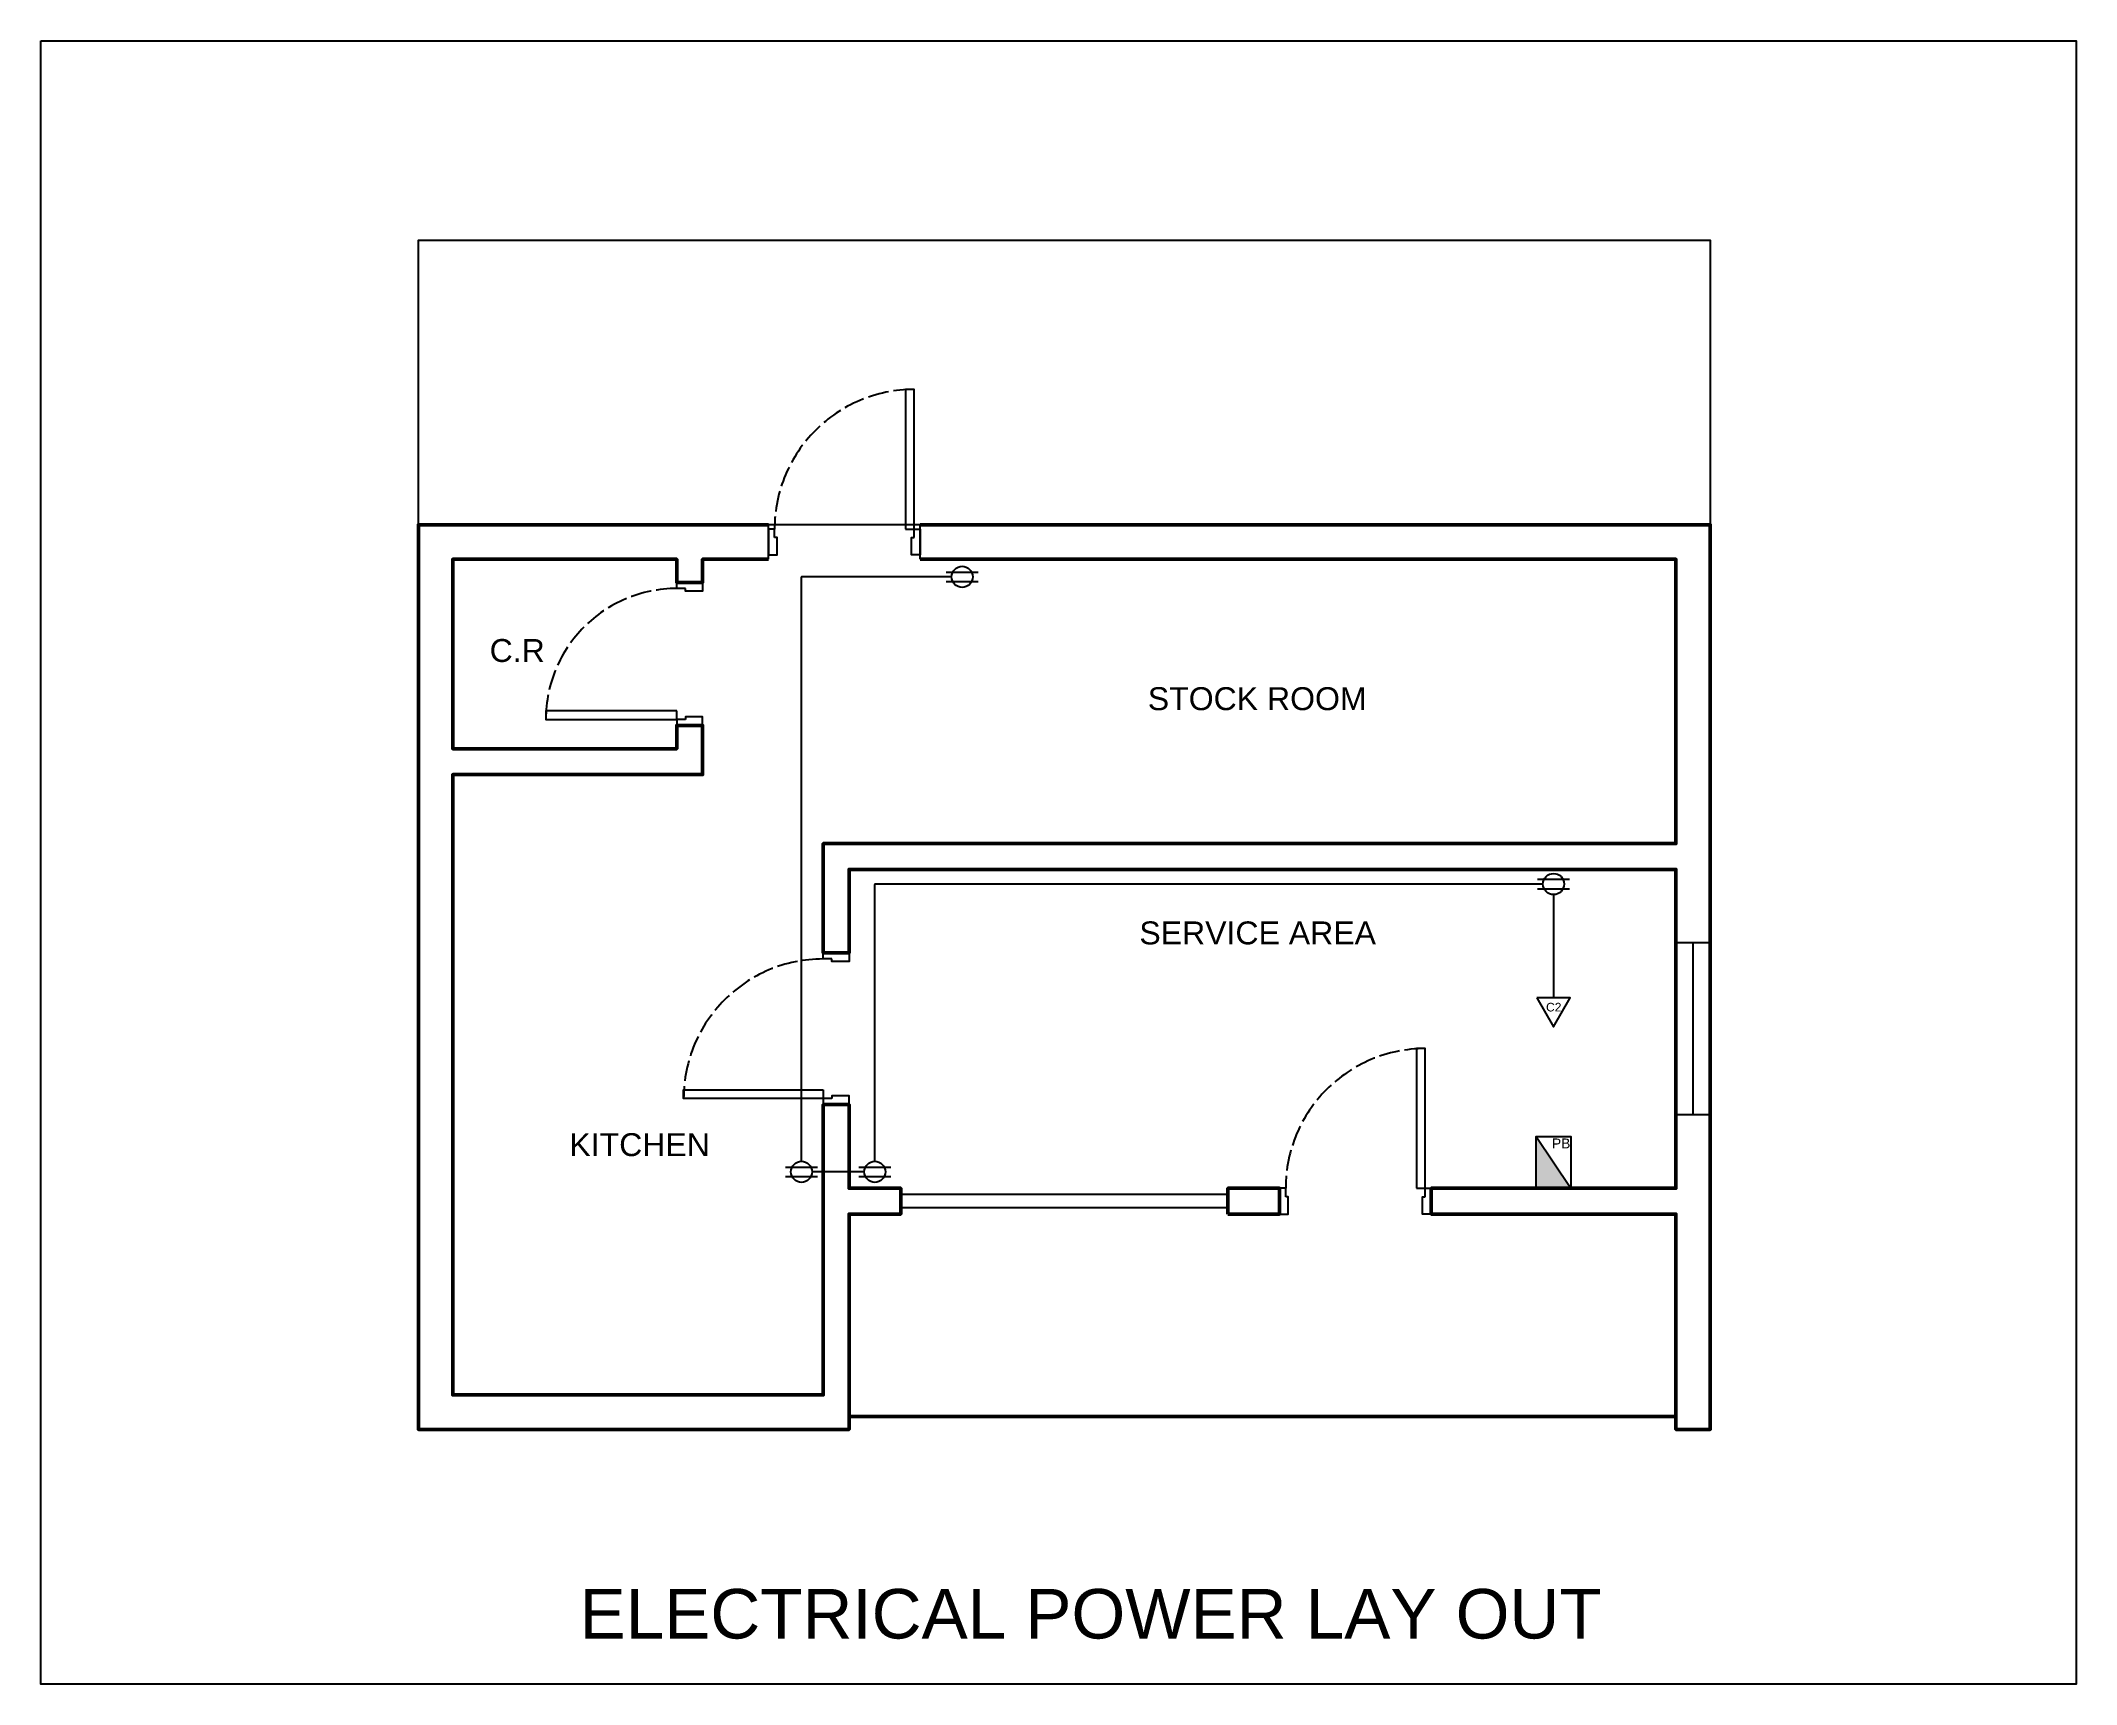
# Model space of a CAD drawing. Header units: centimetres. Extents: x 119643 to 134293, y 52287 to 57994.
# Drawn here: x 121471 to 122652, y 55418 to 56372 of the extents above; entities that cross this region are included whole.
import ezdxf

# ---------------------------------------------------------------- set-up
doc = ezdxf.new("R2010")
doc.units = ezdxf.units.CM
doc.linetypes.add('ACAD_ISO02W100', pattern=[15, 12, -3])
for name, color, linetype in [('doors', 3, 'Continuous'), ('elec light', 40, 'Continuous'), ('elec power', 1, 'Continuous'), ('plastic2', 40, 'Continuous'), ('text', 2, 'Continuous')]:
    doc.layers.add(name, color=color, linetype=linetype)
doc.layers.add('wall', color=254, linetype='Continuous', lineweight=50)
doc.styles.get("Standard").update_dxf_attribs({"font": 'arial.ttf'})

msp = doc.modelspace()

# ---------------------------------------------------------------- texts
at = {"linetype": 'Continuous', "insert": (121783.388, 55473.093), "char_height": 28.73654, "attachment_point": 1}
msp.add_mtext_dynamic_manual_height_columns('ELECTRICAL POWER LAY OUT', width=2258.19711, gutter_width=143.683, heights=[0], dxfattribs=at)
at = {"layer": 'elec light', "color": 0, "linetype": 'Continuous'}
msp.add_text('PB', height=5.7404, dxfattribs=at).set_placement((122347.829, 55728.786))
at = {"layer": 'elec power', "color": 0, "linetype": 'Continuous'}
msp.add_text('C2', height=5, dxfattribs=at).set_placement((122344.414, 55808.243))
at = {"layer": 'text', "linetype": 'Continuous'}
for s, height, p in [('C.R', 13.3054, (121731.142, 56011.058)), ('STOCK ROOM', 13.3054, (122113.228, 55983.108)), ('SERVICE AREA', 13.30543, (122108.314, 55847.179)), ('KITCHEN', 13.3054, (121777.426, 55724.303))]:
    msp.add_text(s, height=height, dxfattribs=at).set_placement(p)

# ---------------------------------------------------------------- hatches: boundary and pattern name
at = {"layer": 'elec light', "linetype": 'Continuous'}
h = msp.add_hatch(color=0, dxfattribs=at)
h.dxf.hatch_style = 1
h.paths.add_polyline_path([(122338.768, 55735.696), (122338.768, 55705.696), (122358.768, 55705.696)])

# ---------------------------------------------------------------- linework, layer by layer
at = {"linetype": 'Continuous'}
msp.add_line((122429.768, 55748.196, 91), (122429.768, 55848.196, 91), dxfattribs=at)
msp.add_lwpolyline([(121470.527, 56371.575), (122652.23, 56371.575), (122652.23, 55417.8), (121470.527, 55417.8)], close=True, dxfattribs=at)
at = {"color": 0, "linetype": 'Continuous'}
msp.add_lwpolyline([(122439.768, 56090.696), (121689.768, 56090.696), (121689.768, 56255.777), (122439.768, 56255.777), (122439.768, 56090.696), (121981.056, 56090.696)], dxfattribs=at)
at = {"linetype": 'Continuous', "elevation": 91}
msp.add_lwpolyline([(122419.768, 55848.196), (122439.768, 55848.196), (122439.768, 55748.196), (122419.768, 55748.196)], close=True, dxfattribs=at)
at = {"layer": 'doors'}
for points in [[(121972.556, 56088.196), (121977.556, 56088.196), (121977.556, 56169.196), (121972.556, 56169.196)], [(121896.556, 56083.196), (121896.556, 56088.196), (121893.056, 56088.196), (121893.056, 56073.196), (121898.056, 56073.196), (121898.056, 56083.196)], [(121977.556, 56083.196), (121977.556, 56088.196), (121981.056, 56088.196), (121981.056, 56073.196), (121976.056, 56073.196), (121976.056, 56083.196)], [(121844.768, 56053.696), (121839.768, 56053.696), (121839.768, 56057.196), (121854.768, 56057.196), (121854.768, 56052.196), (121844.768, 56052.196)], [(121839.768, 55982.696), (121763.768, 55982.696), (121763.768, 55977.696), (121839.768, 55977.696)], [(121844.768, 55977.696), (121839.768, 55977.696), (121839.768, 55974.196), (121854.768, 55974.196), (121854.768, 55979.196), (121844.768, 55979.196)], [(121929.768, 55838.696), (121924.768, 55838.696), (121924.768, 55842.196), (121939.768, 55842.196), (121939.768, 55837.196), (121929.768, 55837.196)], [(122269.268, 55705.696), (122274.268, 55705.696), (122274.268, 55786.696), (122269.268, 55786.696)], [(121924.768, 55762.696), (121924.768, 55757.696), (121843.768, 55757.696), (121843.768, 55762.696)], [(121929.768, 55757.696), (121924.768, 55757.696), (121924.768, 55754.196), (121939.768, 55754.196), (121939.768, 55759.196), (121929.768, 55759.196)], [(122193.268, 55700.696), (122193.268, 55705.696), (122189.768, 55705.696), (122189.768, 55690.696), (122194.768, 55690.696), (122194.768, 55700.696)], [(122274.268, 55700.696), (122274.268, 55705.696), (122277.768, 55705.696), (122277.768, 55690.696), (122272.768, 55690.696), (122272.768, 55700.696)]]:
    msp.add_lwpolyline(points, close=True, dxfattribs=at)
at = {"layer": 'doors', "linetype": 'Continuous'}
msp.add_lwpolyline([(121969.578, 55694.446), (122159.768, 55694.446), (122159.768, 55701.946), (121969.578, 55701.946)], close=True, dxfattribs=at)
at = {"layer": 'doors', "color": 0, "linetype": 'Continuous'}
msp.add_lwpolyline([(121939.768, 55573.696), (122419.768, 55573.696), (122419.768, 55572.696), (121939.768, 55572.696)], close=True, dxfattribs=at)
at = {"layer": 'doors', "linetype": 'ACAD_ISO02W100'}
for centre, radius in [((121977.556, 56088.196), 81), ((121839.768, 55977.696), 76), ((121924.768, 55757.696), 81), ((122274.268, 55705.696), 81)]:
    msp.add_arc(centre, radius, 90, 180, dxfattribs=at)
at = {"layer": 'elec light', "color": 0, "linetype": 'Continuous'}
msp.add_line((122338.768, 55735.696), (122358.768, 55705.696), dxfattribs=at)
msp.add_lwpolyline([(122358.768, 55705.696), (122338.768, 55705.696), (122338.768, 55735.696), (122358.768, 55735.696)], close=True, dxfattribs=at)
at = {"layer": 'elec power', "linetype": 'Continuous'}
for p, q in [((121912.191, 55721.315), (121912.191, 56060.196)), ((121999.331, 56060.446), (121912.441, 56060.446)), ((121996.141, 56063.215), (122014.788, 56063.215)), ((121996.141, 56057.678), (122014.788, 56057.678)), ((122339.445, 55884.944), (122358.092, 55884.944)), ((121954.768, 55721.315), (121954.768, 55881.926)), ((122342.635, 55882.176), (121955.018, 55882.176)), ((122339.445, 55879.407), (122358.092, 55879.407)), ((122348.768, 55876.042), (122348.768, 55816.214)), ((121902.867, 55717.95), (121921.514, 55717.95)), ((121945.445, 55717.95), (121964.092, 55717.95)), ((121902.867, 55712.414), (121921.514, 55712.414)), ((121948.635, 55715.182), (121918.324, 55715.182)), ((121945.445, 55712.414), (121964.092, 55712.414))]:
    msp.add_line(p, q, dxfattribs=at)
msp.add_lwpolyline([(122339.056, 55816.192), (122348.806, 55799.392), (122358.48, 55816.236)], close=True, dxfattribs=at)
for centre in [(122005.465, 56060.446), (122348.768, 55882.176), (121912.191, 55715.182), (121954.768, 55715.182)]:
    msp.add_circle(centre, 6.133, dxfattribs=at)
for centre in [(121912.441, 56060.196), (121955.018, 55881.926)]:
    msp.add_arc(centre, 0.25, 90, 180, dxfattribs=at)
at = {"layer": 'plastic2', "color": 0, "linetype": 'Continuous'}
for p, q in [((121893.056, 56070.696), (121893.056, 56090.696)), ((121981.056, 56070.696), (121981.056, 56090.696))]:
    msp.add_line(p, q, dxfattribs=at)
at = {"layer": 'wall', "linetype": 'Continuous'}
for points in [[(121893.056, 56070.696), (121854.768, 56070.696), (121854.768, 56057.196), (121839.768, 56057.196), (121839.768, 56070.696), (121709.768, 56070.696), (121709.768, 55960.696), (121839.768, 55960.696), (121839.768, 55974.196), (121854.768, 55974.196), (121854.768, 55945.696), (121709.768, 55945.696), (121709.768, 55585.696), (121924.768, 55585.696), (121924.768, 55754.196), (121939.768, 55754.196), (121939.768, 55705.696), (121969.768, 55705.696), (121969.768, 55690.696), (121939.768, 55690.696), (121939.768, 55565.696), (121689.768, 55565.696), (121689.768, 56090.696), (121893.056, 56090.696)], [(121981.056, 56090.696), (122439.768, 56090.696), (122439.768, 55565.696), (122419.768, 55565.696), (122419.768, 55690.696), (122277.768, 55690.696), (122277.768, 55705.696), (122419.768, 55705.696), (122419.768, 55730.696), (122419.768, 55761.973)], [(122419.768, 55730.696), (122419.768, 55890.696), (121939.768, 55890.696), (121939.768, 55842.196), (121924.768, 55842.196), (121924.768, 55905.696), (122419.768, 55905.696), (122419.768, 56070.696), (121981.056, 56070.696)]]:
    msp.add_lwpolyline(points, dxfattribs=at)
msp.add_lwpolyline([(122159.768, 55690.696), (122189.768, 55690.696), (122189.768, 55705.696), (122159.768, 55705.696)], close=True, dxfattribs=at)

msp.set_redraw_order([(e.dxf.handle, doc.entitydb.next_handle()) for e in msp.query("TEXT MTEXT ATTDEF DIMENSION ARC_DIMENSION")])  # texts and dimensions are drawn at this point

doc.saveas('drawing.dxf')
